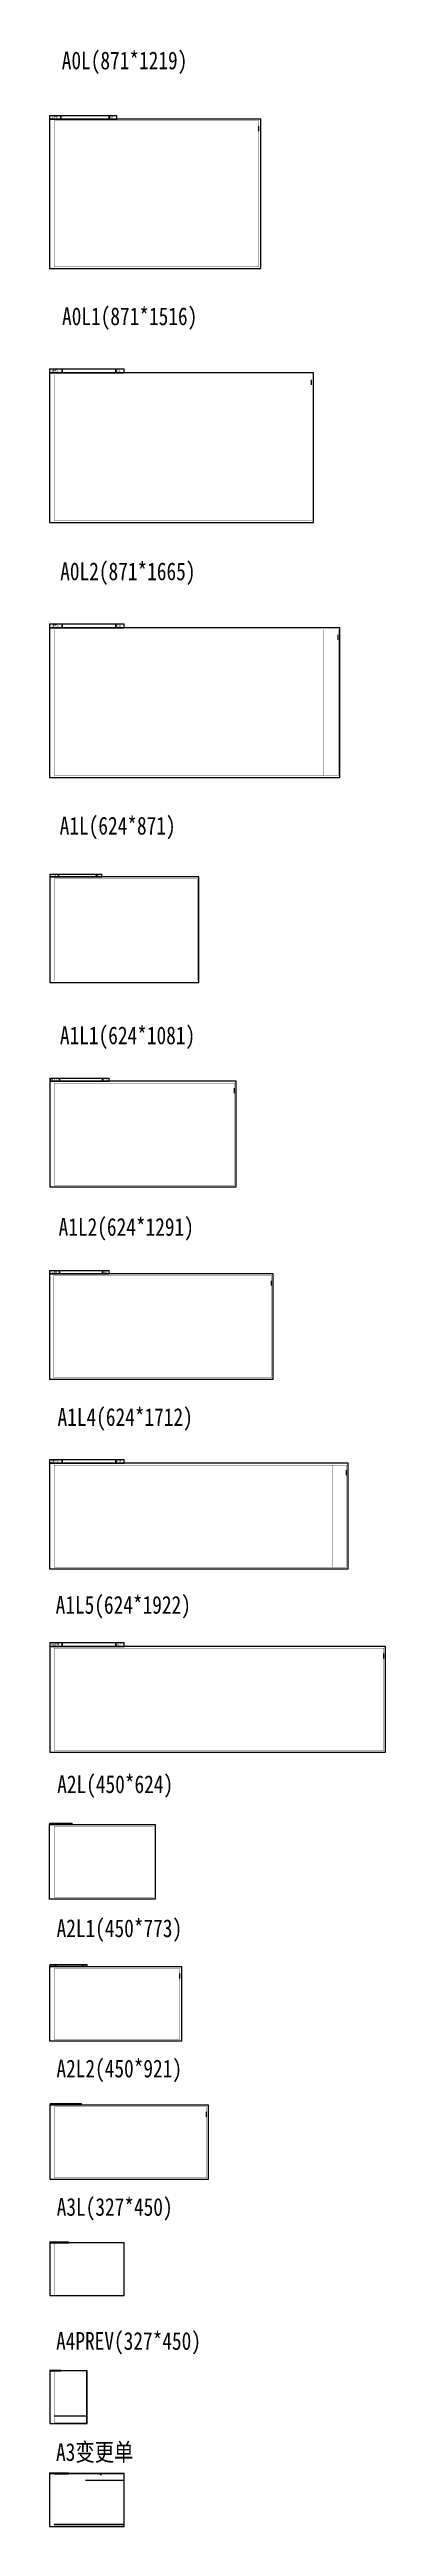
# Model space of a CAD drawing. Extents: x -84241 to 2571207, y -225492 to 1687411.
# Drawn here: x -84241 to 105100, y 293697 to 1687002 of the extents above; entities that cross this region are included whole.
import ezdxf

# ---------------------------------------------------------------- set-up
doc = ezdxf.new("R2010")
doc.units = 0
doc.header["$LTSCALE"] = 1000
doc.layers.get('0').update_dxf_attribs({"linetype": 'CONTINUOUS'})
doc.layers.add('C-XREF-INT', color=7, linetype='CONTINUOUS')
doc.layers.add('内框', color=8, linetype='CONTINUOUS', plot=False)
doc.styles.add('TH-STYLE1', font='', dxfattribs={"width": 0.8})
doc.styles.add('黑体', font='simhei.ttf')
doc.styles.get('TH-STYLE1').set_extended_font_data('STFangsong')

# ---------------------------------------------------------------- blocks, each defined once
blk = doc.blocks.new('THAPE_A0L_inner')
at = {"layer": '内框'}
for p, q in [((0, 861), (0, 841)), ((0, 861), (378, 861)), ((0, 841), (63, 841)), ((36, 841), (0, 841)), ((108, 841), (36, 841)), ((63, 841), (63, 861)), ((63, 861), (63, 841)), ((63, 841), (335, 841)), ((252, 841), (108, 841)), ((378, 841), (252, 841)), ((335, 841), (335, 861)), ((335, 861), (335, 841)), ((335, 841), (378, 841)), ((378, 841), (378, 861)), ((1179, 774), (1179, 802))]:
    blk.add_line(p, q, dxfattribs=at)
blk.add_lwpolyline([(0, 0), (1189, 0), (1189, 841), (0, 841)], close=True, dxfattribs=at)
at = {"layer": '内框', "const_width": 1.4}
blk.add_lwpolyline([(25, 831), (25, 10), (1179, 10), (1179, 831)], close=True, dxfattribs=at)
at = {"layer": '内框', "const_width": 0.5}
blk.add_lwpolyline([(1099, 831), (1099, 10)], dxfattribs=at)
at = {"layer": '内框', "style": '黑体', "width": 0.8}
for s, p in [('内框名称：', (6, 847)), ('A0L', (339, 847))]:
    blk.add_text(s, height=9, dxfattribs=at).set_placement(p)
blk.add_attdef('内框名称', (66, 847), '', height=9, dxfattribs=at)
blk = doc.blocks.new('THAPE_A0L1_inner')
at = {"layer": '内框'}
for p, q in [((0, 863), (0, 841)), ((0, 863), (420, 863)), ((0, 841), (70, 841)), ((40, 841), (0, 841)), ((120, 841), (40, 841)), ((70, 841), (70, 863)), ((70, 863), (70, 841)), ((70, 841), (373, 841)), ((280, 841), (120, 841)), ((420, 841), (280, 841)), ((373, 841), (373, 863)), ((373, 863), (373, 841)), ((373, 841), (420, 841)), ((420, 841), (420, 863)), ((1476, 774), (1476, 802))]:
    blk.add_line(p, q, dxfattribs=at)
blk.add_lwpolyline([(0, 0), (1486, 0), (1486, 841), (0, 841)], close=True, dxfattribs=at)
at = {"layer": '内框', "const_width": 1.4}
blk.add_lwpolyline([(25, 831), (25, 10), (1476, 10), (1476, 831)], close=True, dxfattribs=at)
at = {"layer": '内框', "const_width": 0.5}
blk.add_lwpolyline([(1396, 831), (1396, 10)], dxfattribs=at)
at = {"layer": '内框', "style": '黑体', "width": 0.8}
for s, p in [('内框名称：', (6, 848)), ('A0L1', (377, 848))]:
    blk.add_text(s, height=10, dxfattribs=at).set_placement(p)
blk.add_attdef('内框名称', (74, 848), '', height=10, dxfattribs=at)
blk = doc.blocks.new('THAPE_A0L2_inner')
at = {"layer": '内框'}
for p, q in [((0, 863), (0, 841)), ((0, 863), (420, 863)), ((0, 841), (70, 841)), ((40, 841), (0, 841)), ((120, 841), (40, 841)), ((70, 841), (70, 863)), ((70, 863), (70, 841)), ((70, 841), (373, 841)), ((280, 841), (120, 841)), ((420, 841), (280, 841)), ((373, 841), (373, 863)), ((373, 863), (373, 841)), ((373, 841), (420, 841)), ((420, 841), (420, 863)), ((1625, 774), (1625, 802))]:
    blk.add_line(p, q, dxfattribs=at)
blk.add_lwpolyline([(0, 0), (1635, 0), (1635, 841), (0, 841)], close=True, dxfattribs=at)
at = {"layer": '内框', "const_width": 1.4}
blk.add_lwpolyline([(25, 831), (25, 10), (1625, 10), (1625, 831)], close=True, dxfattribs=at)
at = {"layer": '内框', "const_width": 0.5}
blk.add_lwpolyline([(1545, 831), (1545, 10)], dxfattribs=at)
at = {"layer": '内框', "style": '黑体', "width": 0.8}
for s, p in [('内框名称：', (6, 848)), ('A0L2', (377, 848))]:
    blk.add_text(s, height=10, dxfattribs=at).set_placement(p)
blk.add_attdef('内框名称', (74, 848), '', height=10, dxfattribs=at)
blk = doc.blocks.new('THAPE_A1L_inner')
at = {"layer": '内框'}
for p, q in [((0, 609), (0, 594)), ((0, 609), (294, 609)), ((0, 594), (49, 594)), ((28, 594), (0, 594)), ((84, 594), (28, 594)), ((49, 594), (49, 609)), ((49, 609), (49, 594)), ((49, 594), (261, 594)), ((196, 594), (84, 594)), ((294, 594), (196, 594)), ((261, 594), (261, 609)), ((261, 609), (261, 594)), ((261, 594), (294, 594)), ((294, 594), (294, 609))]:
    blk.add_line(p, q, dxfattribs=at)
blk.add_lwpolyline([(0, 0), (841, 0), (841, 594), (0, 594)], close=True, dxfattribs=at)
at = {"layer": '内框', "const_width": 1.4}
blk.add_lwpolyline([(25, 584), (25, 10), (831, 10), (831, 584)], close=True, dxfattribs=at)
at = {"layer": '内框', "const_width": 0.5}
blk.add_lwpolyline([(751, 584), (751, 10)], dxfattribs=at)
at = {"layer": '内框', "style": '黑体', "width": 0.8}
for s, p in [('内框名称：', (4, 599)), ('A1L', (264, 599))]:
    blk.add_text(s, height=7, dxfattribs=at).set_placement(p)
blk.add_attdef('内框名称', (52, 599), '', height=7, dxfattribs=at)
blk = doc.blocks.new('THAPE_A1L1_inner')
blk.add_line((1041, 527), (1041, 555))
at = {"layer": '内框'}
for p, q in [((0, 612), (0, 594)), ((0, 612), (336, 612)), ((0, 594), (56, 594)), ((32, 594), (0, 594)), ((96, 594), (32, 594)), ((56, 594), (56, 612)), ((56, 612), (56, 594)), ((56, 594), (298, 594)), ((224, 594), (96, 594)), ((336, 594), (224, 594)), ((298, 594), (298, 612)), ((298, 612), (298, 594)), ((298, 594), (336, 594)), ((336, 594), (336, 612))]:
    blk.add_line(p, q, dxfattribs=at)
blk.add_lwpolyline([(0, 0), (1051, 0), (1051, 594), (0, 594)], close=True, dxfattribs=at)
at = {"layer": '内框', "const_width": 1.4}
blk.add_lwpolyline([(25, 584), (25, 10), (1041, 10), (1041, 584)], close=True, dxfattribs=at)
at = {"layer": '内框', "const_width": 0.5}
blk.add_lwpolyline([(961, 584), (961, 10)], dxfattribs=at)
at = {"layer": '内框', "style": '黑体', "width": 0.8}
for s, p in [('内框名称：', (5, 599)), ('A1L1', (302, 599))]:
    blk.add_text(s, height=8, dxfattribs=at).set_placement(p)
blk.add_attdef('内框名称', (59, 599), '', height=8, dxfattribs=at)
blk = doc.blocks.new('THAPE_A1L2_inner')
blk.add_line((1251, 527), (1251, 555))
at = {"layer": '内框'}
for p, q in [((0, 612), (0, 594)), ((0, 612), (336, 612)), ((0, 594), (56, 594)), ((32, 594), (0, 594)), ((96, 594), (32, 594)), ((56, 594), (56, 612)), ((56, 612), (56, 594)), ((56, 594), (298, 594)), ((224, 594), (96, 594)), ((336, 594), (224, 594)), ((298, 594), (298, 612)), ((298, 612), (298, 594)), ((298, 594), (336, 594)), ((336, 594), (336, 612))]:
    blk.add_line(p, q, dxfattribs=at)
blk.add_lwpolyline([(0, 0), (1261, 0), (1261, 594), (0, 594)], close=True, dxfattribs=at)
at = {"layer": '内框', "const_width": 1.4}
blk.add_lwpolyline([(25, 584), (25, 10), (1251, 10), (1251, 584)], close=True, dxfattribs=at)
at = {"layer": '内框', "const_width": 0.5}
blk.add_lwpolyline([(1171, 584), (1171, 10)], dxfattribs=at)
at = {"layer": '内框', "style": '黑体', "width": 0.8}
for s, p in [('内框名称：', (5, 599)), ('A1L2', (302, 599))]:
    blk.add_text(s, height=8, dxfattribs=at).set_placement(p)
blk.add_attdef('内框名称', (59, 599), '', height=8, dxfattribs=at)
blk = doc.blocks.new('THAPE_A1L4_inner')
blk.add_line((1672, 527), (1672, 555))
at = {"layer": '内框'}
for p, q in [((0, 616), (0, 594)), ((0, 616), (420, 616)), ((0, 594), (70, 594)), ((40, 594), (0, 594)), ((120, 594), (40, 594)), ((70, 594), (70, 616)), ((70, 616), (70, 594)), ((70, 594), (373, 594)), ((280, 594), (120, 594)), ((420, 594), (280, 594)), ((373, 594), (373, 616)), ((373, 616), (373, 594)), ((373, 594), (420, 594)), ((420, 594), (420, 616))]:
    blk.add_line(p, q, dxfattribs=at)
blk.add_lwpolyline([(0, 0), (1682, 0), (1682, 594), (0, 594)], close=True, dxfattribs=at)
at = {"layer": '内框', "const_width": 1.4}
blk.add_lwpolyline([(25, 584), (25, 10), (1672, 10), (1672, 584)], close=True, dxfattribs=at)
at = {"layer": '内框', "const_width": 0.5}
blk.add_lwpolyline([(1592, 584), (1592, 10)], dxfattribs=at)
at = {"layer": '内框', "style": '黑体', "width": 0.8}
for s, p in [('内框名称：', (6, 601)), ('A1L4', (377, 601))]:
    blk.add_text(s, height=10, dxfattribs=at).set_placement(p)
blk.add_attdef('内框名称', (74, 601), '', height=10, dxfattribs=at)
blk = doc.blocks.new('THAPE_A1L5_inner')
blk.add_line((1882, 527), (1882, 555))
at = {"layer": '内框'}
for p, q in [((0, 616), (0, 594)), ((0, 616), (420, 616)), ((0, 594), (70, 594)), ((40, 594), (0, 594)), ((120, 594), (40, 594)), ((70, 594), (70, 616)), ((70, 616), (70, 594)), ((70, 594), (373, 594)), ((280, 594), (120, 594)), ((420, 594), (280, 594)), ((373, 594), (373, 616)), ((373, 616), (373, 594)), ((373, 594), (420, 594)), ((420, 594), (420, 616))]:
    blk.add_line(p, q, dxfattribs=at)
blk.add_lwpolyline([(0, 0), (1892, 0), (1892, 594), (0, 594)], close=True, dxfattribs=at)
at = {"layer": '内框', "const_width": 1.4}
blk.add_lwpolyline([(25, 584), (25, 10), (1882, 10), (1882, 584)], close=True, dxfattribs=at)
at = {"layer": '内框', "const_width": 0.5}
blk.add_lwpolyline([(1802, 584), (1802, 10)], dxfattribs=at)
at = {"layer": '内框', "style": '黑体', "width": 0.8}
for s, p in [('内框名称：', (6, 601)), ('A1L5', (377, 601))]:
    blk.add_text(s, height=10, dxfattribs=at).set_placement(p)
blk.add_attdef('内框名称', (74, 601), '', height=10, dxfattribs=at)
blk = doc.blocks.new('THAPE_A2L_inner')
at = {"layer": '内框'}
for p, q in [((0, 427), (0, 420)), ((0, 427), (126, 427)), ((0, 420), (21, 420)), ((12, 420), (0, 420)), ((36, 420), (12, 420)), ((21, 420), (21, 427)), ((21, 427), (21, 420)), ((21, 420), (112, 420)), ((84, 420), (36, 420)), ((126, 420), (84, 420)), ((112, 420), (112, 427)), ((112, 427), (112, 420)), ((112, 420), (126, 420)), ((126, 420), (126, 427))]:
    blk.add_line(p, q, dxfattribs=at)
blk.add_lwpolyline([(0, 0), (0, 420), (594, 420), (594, 0)], close=True, dxfattribs=at)
at = {"layer": '内框', "const_width": 1.4}
blk.add_lwpolyline([(25, 410), (25, 10), (584, 10), (584, 410)], close=True, dxfattribs=at)
at = {"layer": '内框', "const_width": 0.5}
blk.add_lwpolyline([(504, 410), (504, 10)], dxfattribs=at)
at = {"layer": '内框', "style": '黑体', "width": 0.8}
for s, p in [('内框名称：', (2, 422)), ('A2L', (113, 422))]:
    blk.add_text(s, height=3, dxfattribs=at).set_placement(p)
blk.add_attdef('内框名称', (22, 422), '', height=3, dxfattribs=at)
blk = doc.blocks.new('THAPE_A2L1_inner')
blk.add_line((733, 353), (733, 381))
at = {"layer": '内框'}
for p, q in [((0, 431), (0, 420)), ((0, 431), (210, 431)), ((0, 420), (35, 420)), ((20, 420), (0, 420)), ((60, 420), (20, 420)), ((35, 420), (35, 431)), ((35, 431), (35, 420)), ((35, 420), (186, 420)), ((140, 420), (60, 420)), ((210, 420), (140, 420)), ((186, 420), (186, 431)), ((186, 431), (186, 420)), ((186, 420), (210, 420)), ((210, 420), (210, 431))]:
    blk.add_line(p, q, dxfattribs=at)
blk.add_lwpolyline([(0, 0), (0, 420), (743, 420), (743, 0)], close=True, dxfattribs=at)
at = {"layer": '内框', "const_width": 1.4}
blk.add_lwpolyline([(25, 410), (25, 10), (733, 10), (733, 410)], close=True, dxfattribs=at)
at = {"layer": '内框', "const_width": 0.5}
blk.add_lwpolyline([(653, 410), (653, 10)], dxfattribs=at)
at = {"layer": '内框', "style": '黑体', "width": 0.8}
for s, p in [('内框名称：', (3, 423)), ('A2L1', (188, 423))]:
    blk.add_text(s, height=5, dxfattribs=at).set_placement(p)
blk.add_attdef('内框名称', (37, 423), '', height=5, dxfattribs=at)
blk = doc.blocks.new('THAPE_A2L2_inner')
blk.add_line((881, 353), (881, 381))
at = {"layer": '内框'}
for p, q in [((0, 429), (0, 420)), ((0, 429), (176, 429)), ((0, 420), (29, 420)), ((17, 420), (0, 420)), ((50, 420), (17, 420)), ((29, 420), (29, 429)), ((29, 429), (29, 420)), ((29, 420), (157, 420)), ((118, 420), (50, 420)), ((176, 420), (118, 420)), ((157, 420), (157, 429)), ((157, 429), (157, 420)), ((157, 420), (176, 420)), ((176, 420), (176, 429))]:
    blk.add_line(p, q, dxfattribs=at)
blk.add_lwpolyline([(0, 0), (0, 420), (891, 420), (891, 0)], close=True, dxfattribs=at)
at = {"layer": '内框', "const_width": 1.4}
blk.add_lwpolyline([(25, 410), (25, 10), (881, 10), (881, 410)], close=True, dxfattribs=at)
at = {"layer": '内框', "const_width": 0.5}
blk.add_lwpolyline([(801, 410), (801, 10)], dxfattribs=at)
at = {"layer": '内框', "style": '黑体', "width": 0.8}
for s, p in [('内框名称：', (3, 423)), ('A2L2', (158, 423))]:
    blk.add_text(s, height=4.2, dxfattribs=at).set_placement(p)
blk.add_attdef('内框名称', (31, 423), '', height=4.2, dxfattribs=at)
blk = doc.blocks.new('THAPE_A3L_inner')
at = {"layer": '内框'}
for p, q in [((0, 302), (0, 297)), ((0, 302), (105, 302)), ((0, 297), (18, 297)), ((10, 297), (0, 297)), ((30, 297), (10, 297)), ((18, 297), (18, 302)), ((18, 302), (18, 297)), ((18, 297), (93, 297)), ((70, 297), (30, 297)), ((105, 297), (70, 297)), ((93, 297), (93, 302)), ((93, 302), (93, 297)), ((93, 297), (105, 297)), ((105, 297), (105, 302))]:
    blk.add_line(p, q, dxfattribs=at)
blk.add_lwpolyline([(0, 0), (420, 0), (420, 297), (0, 297)], close=True, dxfattribs=at)
at = {"layer": '内框', "const_width": 1}
blk.add_lwpolyline([(25, 5), (415, 5), (415, 292), (25, 292)], close=True, dxfattribs=at)
at = {"layer": '内框', "const_width": 0.5}
blk.add_lwpolyline([(358, 292), (358, 5)], dxfattribs=at)
at = {"layer": '内框', "style": '黑体', "width": 0.8}
for s, p in [('内框名称：', (2, 299)), ('A3L', (94, 299))]:
    blk.add_text(s, height=2.5, dxfattribs=at).set_placement(p)
blk.add_attdef('内框名称', (18, 299), '', height=2.5, dxfattribs=at)
blk = doc.blocks.new('THAPE_A3变更单(G)_inner')
at = {"layer": '内框'}
for p, q in [((0, 302), (0, 297)), ((0, 302), (106, 302)), ((0, 297), (18, 297)), ((10, 297), (0, 297)), ((30, 297), (10, 297)), ((18, 297), (18, 302)), ((18, 302), (18, 297)), ((18, 297), (93, 297)), ((70, 297), (30, 297)), ((105, 297), (70, 297)), ((93, 297), (93, 302)), ((93, 302), (93, 297)), ((93, 297), (106, 297)), ((106, 297), (106, 302)), ((284, 292), (292, 292)), ((202, 260), (415, 260)), ((25, 13), (415, 13))]:
    blk.add_line(p, q, dxfattribs=at)
blk.add_lwpolyline([(0, 0), (420, 0), (420, 297), (0, 297)], close=True, dxfattribs=at)
for points, const_width in [([(25, 5), (415, 5), (415, 292), (25, 292)], 1), ([(25, 292), (25, 260), (415, 260), (415, 292)], 0.7)]:
    blk.add_lwpolyline(points, close=True, dxfattribs=dict(at, const_width=const_width))
at = {"layer": '内框', "style": '黑体', "width": 0.8}
for s, p in [('内框名称：', (2, 299)), ('A3变更单', (94, 299))]:
    blk.add_text(s, height=2.5, dxfattribs=at).set_placement(p)
blk.add_attdef('内框名称', (18, 299), '', height=2.5, dxfattribs=at)
blk = doc.blocks.new('THAPE_A4PREV(G)_inner')
at = {"layer": '内框'}
for p, q in [((0, 300), (0, 297)), ((0, 300), (63, 300)), ((0, 297), (10, 297)), ((6, 297), (0, 297)), ((18, 297), (6, 297)), ((10, 297), (10, 300)), ((10, 300), (10, 297)), ((10, 297), (56, 297)), ((42, 297), (18, 297)), ((63, 297), (42, 297)), ((56, 297), (56, 300)), ((56, 300), (56, 297)), ((56, 297), (63, 297)), ((63, 297), (63, 300)), ((25, 44), (205, 44))]:
    blk.add_line(p, q, dxfattribs=at)
blk.add_lwpolyline([(0, 0), (210, 0), (210, 297), (0, 297)], close=True, dxfattribs=at)
for points, const_width in [([(25, 5), (205, 5), (205, 292), (25, 292)], 1), ([(25, 292), (25, 260), (205, 260), (205, 292)], 0.7)]:
    blk.add_lwpolyline(points, close=True, dxfattribs=dict(at, const_width=const_width))
at = {"layer": '内框', "style": '黑体', "width": 0.8}
for s, p in [('内框名称：', (1, 298)), ('A4PREV', (57, 298))]:
    blk.add_text(s, height=1.5, dxfattribs=at).set_placement(p)
blk.add_attdef('内框名称', (11, 298), '', height=1.5, dxfattribs=at)

msp = doc.modelspace()

# ---------------------------------------------------------------- block references
at = {"layer": 'C-XREF-INT', "xscale": 100, "yscale": 100, "zscale": 100}
for name, p in [('THAPE_A4PREV(G)_inner', (-84074.83, 351530.08)), ('THAPE_A3变更单(G)_inner', (-84143.49, 293696.69))]:
    msp.add_blockref(name, p, dxfattribs=at)
at = {"layer": '内框', "xscale": 100, "yscale": 100, "zscale": 100}
for name, p in [('THAPE_A0L_inner', (-84144.25, 1563770.33)), ('THAPE_A0L1_inner', (-84136.94, 1421035.76)), ('THAPE_A0L2_inner', (-84144.25, 1277590.58)), ('THAPE_A1L_inner', (-84120.5, 1162250.2)), ('THAPE_A1L1_inner', (-84116.49, 1047219.34)), ('THAPE_A1L2_inner', (-84240.68, 938973.16)), ('THAPE_A1L4_inner', (-84144.25, 832347.54)), ('THAPE_A1L5_inner', (-84100.21, 729307.02)), ('THAPE_A2L_inner', (-84138.13, 646622.74)), ('THAPE_A2L1_inner', (-84090.92, 566618.75)), ('THAPE_A2L2_inner', (-83883.67, 488808.3)), ('THAPE_A3L_inner', (-84082.93, 423591.53))]:
    msp.add_blockref(name, p, dxfattribs=at)

# ---------------------------------------------------------------- texts
at = {"layer": '内框', "char_height": 10000, "attachment_point": 1, "style": 'TH-STYLE1'}
for s, insert, width in [('A0L(871*1219)', (-77309.82, 1685872.63), 30007.3099), ('A0L1(871*1516)', (-77152.21, 1541970.91), 30007.3099), ('A0L2(871*1665)', (-78168.84, 1398498.38), 30007.3099), ('A1L(624*871)', (-78477.43, 1255421.6), 30007.3099), ('A1L1(624*1081)', (-78344.67, 1137468.99), 30007.3099), ('A1L2(624*1291)', (-79085.34, 1029702.39), 30007.3099), ('A1L4(624*1712)', (-79683.83, 922771.45), 30007.3099), ('A1L5(624*1922)', (-80751.81, 817114.54), 30007.3099), ('A2L(450*624)', (-79873.5, 716231.99), 30007.3099), ('A2L1(450*773)', (-80243.34, 635204.19), 30007.3099), ('A2L2(450*921)', (-80316.45, 556296.29), 30007.3099), ('A3L(327*450)', (-80158.6, 478447.98), 30007.3099), ('A4PREV(327*450)', (-80519.72, 403052.9), 30007.3099), ('A3变更单', (-80551.96, 340549.57), 98131.9671)]:
    msp.add_mtext(s, dxfattribs=dict(at, insert=insert, width=width))

doc.saveas('drawing.dxf')
